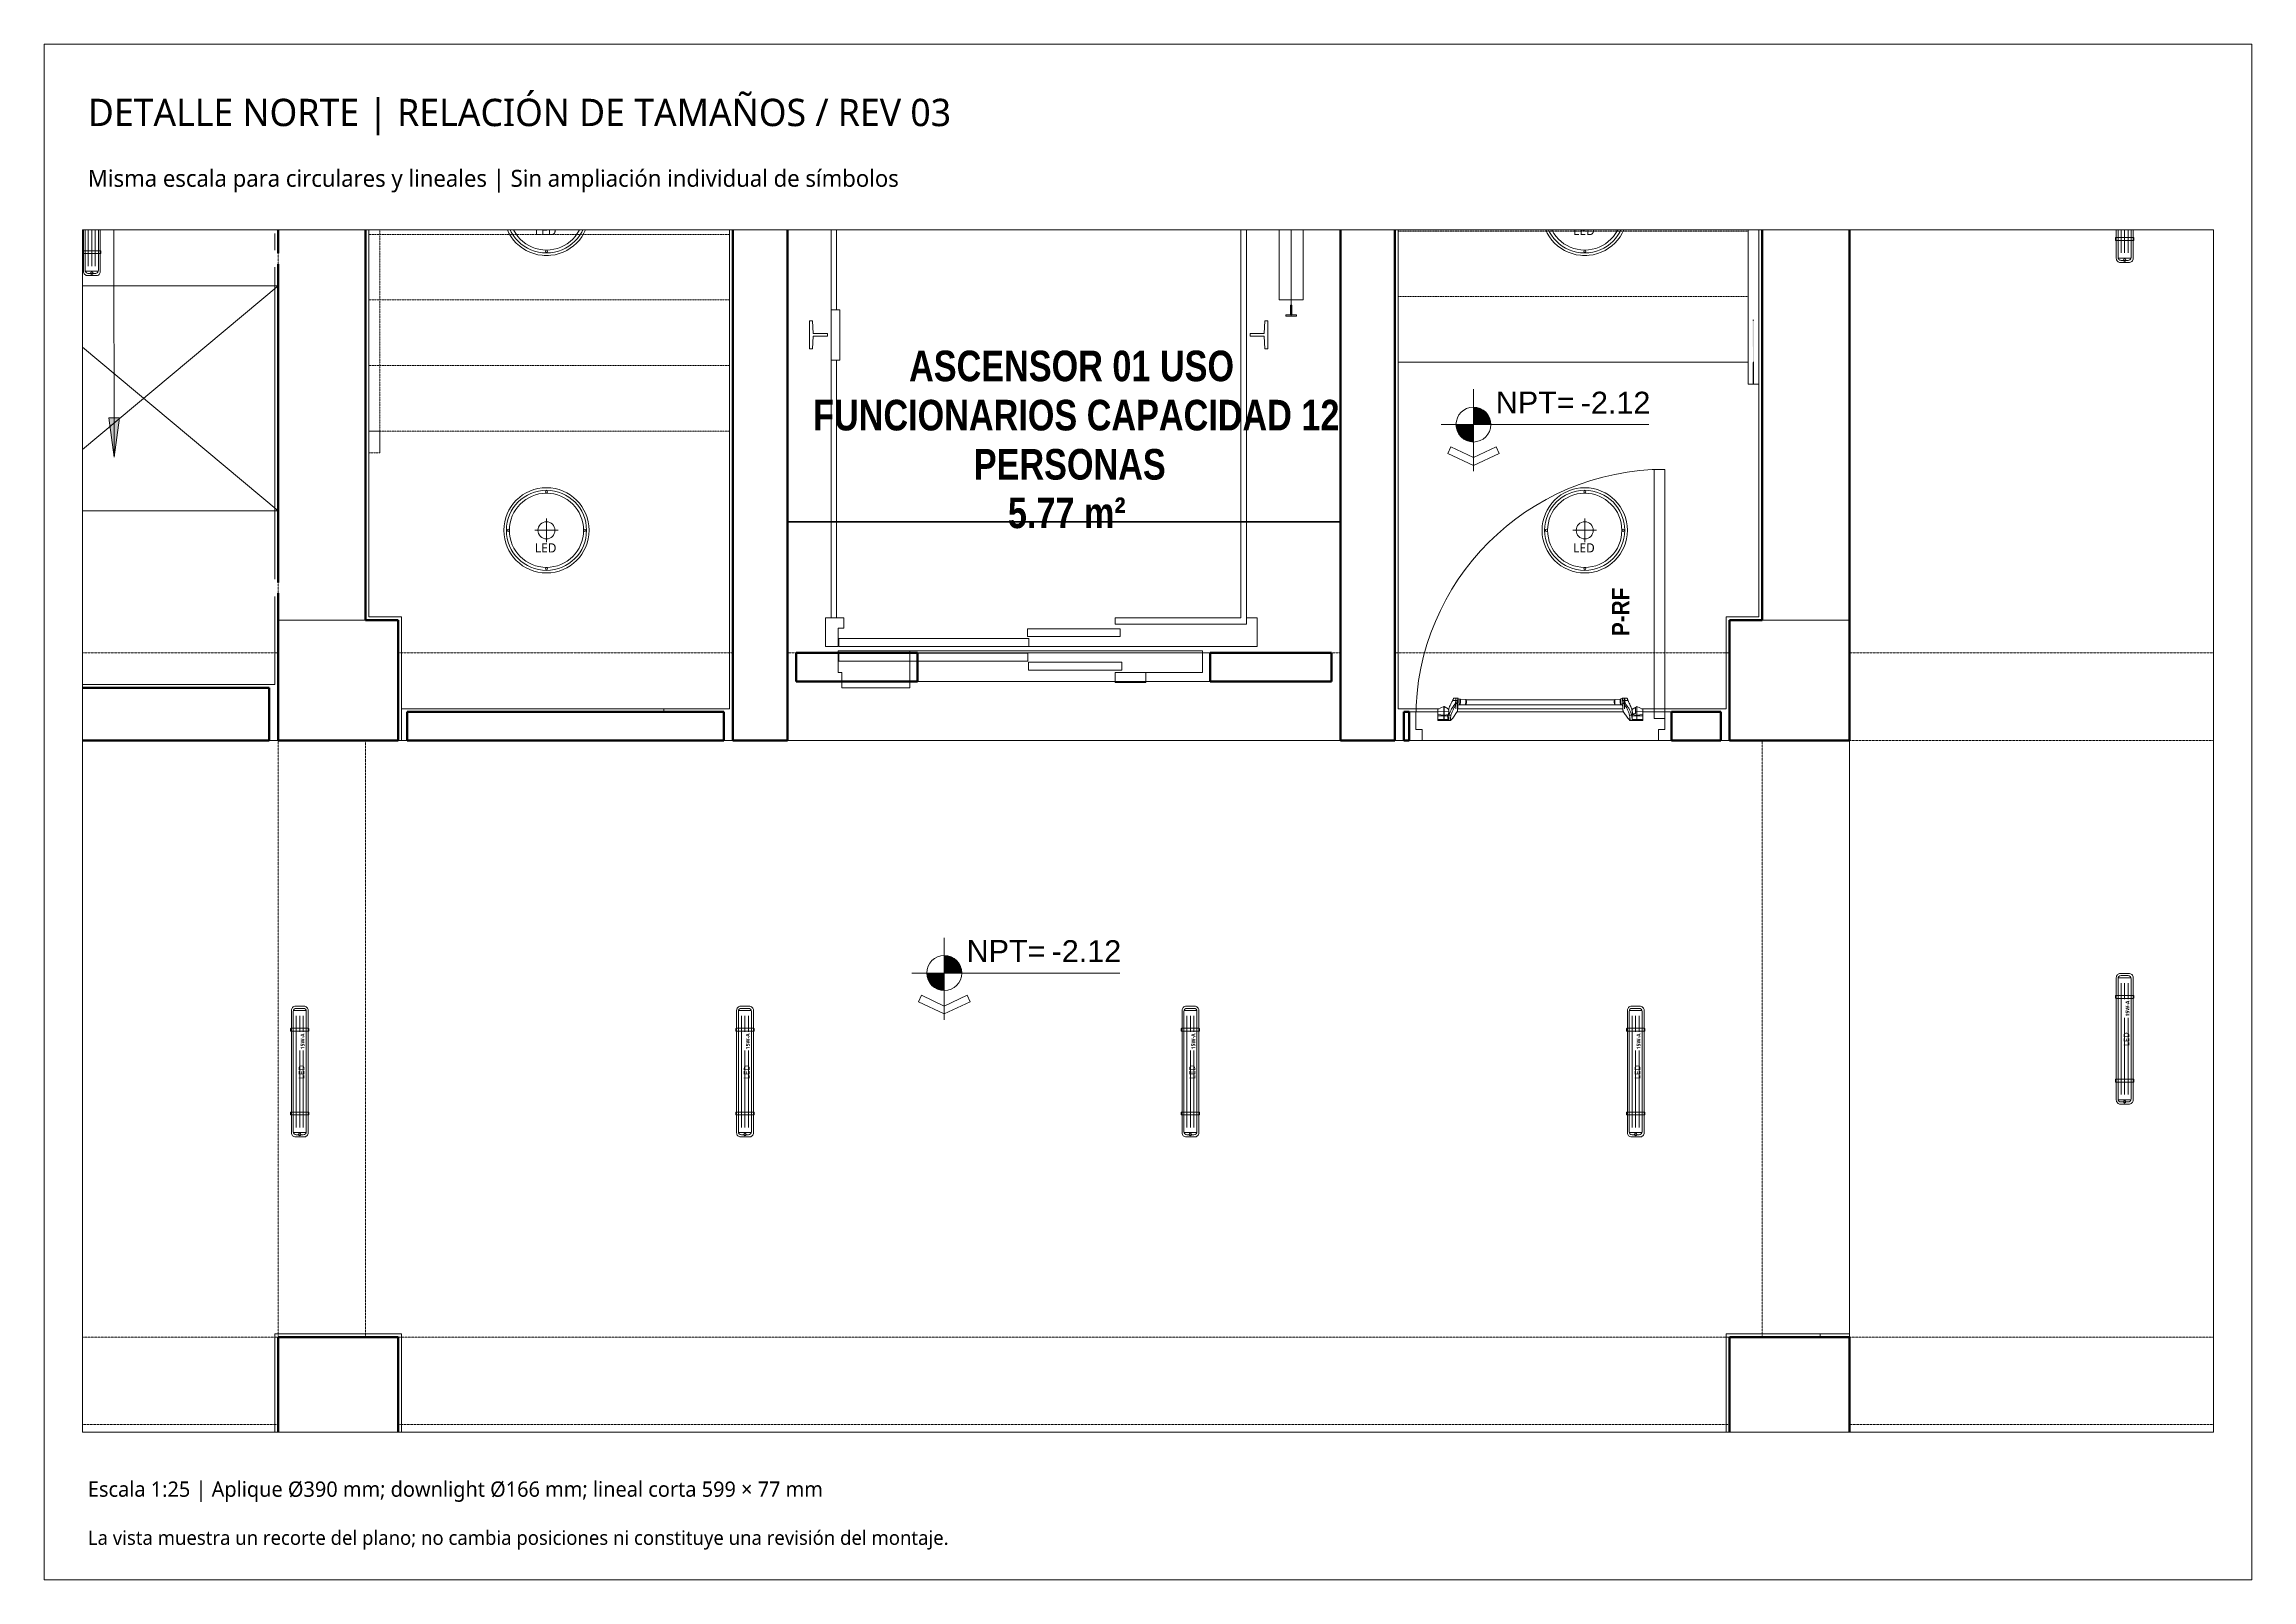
# Paper-space layout 'IE_DETALLE_A3_REV03' of a CAD drawing. Header units: metres, sheet in millimetres. Extents: x 8 to 412, y 8 to 289.
# The model-space entities are those that its viewports show. They can reach past a viewport. Long polylines and large blocks are cut down to what shows.
import ezdxf

# ---------------------------------------------------------------- set-up
doc = ezdxf.new("R2010")
doc.units = ezdxf.units.M
doc.linetypes.add('Derribado', pattern=[0.4, 0.28, -0.12])
doc.linetypes.add('Trazo pequeño', pattern=[0.3, 0.2, -0.1])
doc.layers.get('0').update_dxf_attribs({"color": 8})
doc.layers.get('Defpoints').update_dxf_attribs({"color": 8})
for name, color, linetype, lineweight in [('A-ANNO-NOTE', 8, 'Continuous', 9), ('A-AREA', 8, 'Continuous', 9), ('A-AREA-IDEN', 8, 'Continuous', 9), ('A-DETL', 8, 'Continuous', 9), ('A-DETL-THIN', 8, 'Continuous', 9), ('A-DOOR', 8, 'Continuous', 9), ('A-DOOR-FRAM', 8, 'Continuous', 18), ('A-FLOR', 8, 'Continuous', 18), ('A-FLOR-HRAL', 8, 'Continuous', 9), ('A-FLOR-HRAL-MBND', 8, 'Trazo pequeño', 9), ('A-SIGN', 8, 'Continuous', 9), ('A-WALL', 8, 'Continuous', 9), ('G-ANNO-DIMS', 8, 'Continuous', 9), ('G-ANNO-TEXT', 8, 'Continuous', 9), ('I-WALL', 8, 'Continuous', 9), ('Q-SPCQ', 8, 'Continuous', 9), ('S-COLS', 8, 'Continuous', 9), ('S-STRS', 8, 'Continuous', 9), ('S-STRS-MBND', 8, 'Trazo pequeño', 9)]:
    doc.layers.add(name, color=color, linetype=linetype, lineweight=lineweight)
for name, color, linetype, lineweight, true_color in [('IE-LAMINA', 5, 'Continuous', 18, 0x243849), ('IE-LUM-EST-PROPUESTA-R02', 5, 'Continuous', 18, 0x006b9f), ('IE-LUM-L-01-15', 5, 'Continuous', 18, 0x126b94), ('IE-LUM-L-02', 5, 'Continuous', 18, 0x126b94)]:
    doc.layers.add(name, color=color, linetype=linetype, lineweight=lineweight, true_color=true_color)
doc.styles.add('Arial_5', font='arial.ttf', dxfattribs={"height": 0.1})
doc.styles.add('Arial_B', font='arialbd.ttf', dxfattribs={"width": 0.85, "height": 0.08})
doc.styles.add('Arial_B_3', font='arialbd.ttf', dxfattribs={"width": 0.8, "height": 0.14})
doc.styles.add('EI_LUM_BOLD', font='OpenSans-Semibold.ttf')
doc.styles.add('EI_LUM_REGULAR', font='OpenSans-Regular.ttf')

psp = doc.layouts.new('IE_DETALLE_A3_REV03')

# ---------------------------------------------------------------- texts
at = {"layer": 'IE-LAMINA', "width": 388, "attachment_point": 1, "style": 'EI_LUM_REGULAR'}
for s, insert, char_height in [('DETALLE NORTE | RELACIÓN DE TAMAÑOS / REV 03', (16, 279), 5), ('Misma escala para circulares y lineales | Sin ampliación individual de símbolos', (16, 266), 3.1), ('Escala 1:25 | Aplique Ø390 mm; downlight Ø166 mm; lineal corta 599 × 77 mm', (16, 26), 2.8), ('La vista muestra un recorte del plano; no cambia posiciones ni constituye una revisión del montaje.', (16, 17), 2.6)]:
    psp.add_mtext(s, dxfattribs=dict(at, insert=insert, char_height=char_height))

msp = doc.modelspace()

# ---------------------------------------------------------------- texts
at = {"layer": 'A-ANNO-NOTE', "insert": (31.622, 33.442), "char_height": 0.08, "width": 0.25895, "attachment_point": 1, "rotation": 90, "style": 'Arial_B'}
msp.add_mtext('P-RF', dxfattribs=at)
at = {"layer": 'A-AREA-IDEN', "char_height": 0.14, "attachment_point": 1, "style": 'Arial_B_3'}
for s, insert, width in [('ASCENSOR 01 USO', (28.407, 34.748), 1.73806), ('FUNCIONARIOS CAPACIDAD 12', (27.968, 34.523), 2.8027), ('PERSONAS', (28.703, 34.298), 1.01975), ('5.77 m²', (28.859, 34.076), 0.64135)]:
    msp.add_mtext(s, dxfattribs=dict(at, insert=insert, width=width))

# ---------------------------------------------------------------- blocks, each defined once
blk = doc.blocks.new('Barandilla - Barandilla-5080114-NIV_A_S01_SÓTANO 1')
at = {"layer": 'A-FLOR-HRAL-MBND'}
for p, q in [((26.085, 37.56), (26.085, 37.41)), ((27.615, 37.56), (26.085, 37.56)), ((26.135, 37.51), (26.135, 37.36)), ((27.615, 37.51), (26.135, 37.51)), ((30.915, 37.56), (27.615, 37.56)), ((30.915, 37.51), (27.615, 37.51)), ((31.752, 37.56), (30.915, 37.56)), ((31.649, 37.51), (30.915, 37.51)), ((25.935, 37.41), (25.935, 36.18)), ((26.085, 37.41), (25.935, 37.41)), ((25.985, 37.36), (25.985, 36.18)), ((26.135, 37.36), (25.985, 37.36)), ((25.935, 36.18), (25.935, 34.38)), ((25.985, 36.18), (25.985, 34.38)), ((25.985, 34.38), (25.935, 34.38))]:
    blk.add_line(p, q, dxfattribs=at)
blk = doc.blocks.new('Tipo de barandal superior - Barandal superior_interno_-5080126-NIV_A_S01_SÓTANO 1')
at = {"layer": 'A-FLOR-HRAL'}
for points in [[(32.27, 34.695), (32.272, 34.696), (32.273, 34.887), (32.272, 34.887), (32.266, 34.887), (32.267, 34.771), (32.268, 34.695)], [(32.27, 34.595), (32.272, 34.596), (32.272, 34.695), (32.267, 34.694), (32.267, 34.595)]]:
    blk.add_hatch(color=256, dxfattribs=at).paths.add_polyline_path(points)
for p, q in [((32.245, 34.935), (32.245, 34.702)), ((32.267, 34.887), (32.272, 34.887)), ((32.295, 34.702), (32.295, 34.935)), ((32.245, 34.696), (32.245, 34.62)), ((32.295, 34.62), (32.295, 34.696))]:
    blk.add_line(p, q, dxfattribs=at)
for points in [[(32.272, 34.695), (32.271, 34.695), (32.27, 34.695), (32.268, 34.695), (32.268, 34.695)], [(32.272, 34.595), (32.271, 34.595), (32.27, 34.595), (32.268, 34.595), (32.267, 34.595)]]:
    blk.add_open_spline(points, degree=3, dxfattribs=at)
blk = doc.blocks.new('Tipo de barandal superior - Barandal superior_interno_-V26-NIV_A_S01_SÓTANO 1')
at = {"layer": 'A-FLOR-HRAL', "linetype": 'Trazo pequeño'}
for p, q in [((26.085, 37.56), (26.085, 37.41)), ((27.615, 37.56), (26.085, 37.56)), ((26.135, 37.51), (26.135, 37.36)), ((27.615, 37.51), (26.135, 37.51)), ((30.915, 37.56), (27.615, 37.56)), ((30.915, 37.51), (27.615, 37.51)), ((31.752, 37.56), (30.915, 37.56)), ((31.649, 37.51), (30.915, 37.51)), ((31.752, 37.56), (31.649, 37.51)), ((25.935, 37.41), (25.935, 36.18)), ((26.085, 37.41), (25.935, 37.41)), ((25.985, 37.36), (25.985, 36.18)), ((26.135, 37.36), (25.985, 37.36)), ((25.935, 36.18), (25.935, 34.38)), ((25.985, 36.18), (25.985, 34.38)), ((25.935, 34.38), (25.985, 34.38)), ((25.935, 34.28), (25.935, 34.38)), ((25.935, 34.38), (25.935, 34.28)), ((25.985, 34.28), (25.985, 34.38)), ((25.985, 34.38), (25.985, 34.28)), ((25.935, 34.28), (25.985, 34.28)), ((25.985, 34.28), (25.935, 34.28))]:
    blk.add_line(p, q, dxfattribs=at)
at = {"layer": 'A-FLOR-HRAL'}
for p, q in [((32.006, 37.56), (31.903, 37.51)), ((32.095, 37.51), (31.903, 37.51)), ((32.145, 37.56), (32.006, 37.56)), ((32.095, 36.79), (32.095, 37.51)), ((32.145, 36.84), (32.145, 37.56)), ((32.245, 36.79), (32.095, 36.79)), ((32.295, 36.84), (32.145, 36.84)), ((32.245, 35.895), (32.245, 36.79)), ((32.295, 35.895), (32.295, 36.84)), ((32.245, 34.695), (32.245, 35.895)), ((32.295, 34.695), (32.295, 35.895)), ((32.245, 34.595), (32.245, 34.695)), ((32.295, 34.595), (32.295, 34.695)), ((32.245, 34.595), (32.295, 34.595))]:
    blk.add_line(p, q, dxfattribs=at)
blk = doc.blocks.new('ARQ-PuertaCortafuegoConBarraAntipanico - Pcf_1_20x2_30-V41-NIV_A_S01_SÓTANO 1')
at = {"layer": 'A-DOOR', "lineweight": 18}
for p, q in [((-0.57, -0.035), (-0.52, -0.035)), ((-0.57, -1.175), (-0.57, -0.035)), ((-0.52, -0.035), (-0.52, -1.175)), ((-0.442, -0.026), (-0.469, -0.026)), ((-0.442, -0.026), (-0.469, -0.026)), ((-0.469, -0.028), (-0.469, -0.026)), ((-0.442, -0.028), (-0.469, -0.028)), ((-0.469, -0.028), (-0.469, -0.03)), ((-0.469, -0.03), (-0.442, -0.03)), ((-0.469, -0.048), (-0.469, -0.03)), ((-0.442, -0.048), (-0.469, -0.048)), ((-0.469, -0.048), (-0.469, -0.054)), ((-0.442, -0.051), (-0.469, -0.054)), ((-0.469, -0.054), (-0.469, -0.067)), ((-0.442, -0.066), (-0.469, -0.067)), ((-0.469, -0.067), (-0.469, -0.078)), ((-0.442, -0.09), (-0.469, -0.078)), ((-0.442, -0.026), (-0.442, -0.028)), ((-0.441, -0.026), (-0.442, -0.026)), ((-0.442, -0.026), (-0.442, -0.026)), ((-0.442, -0.028), (-0.442, -0.026)), ((-0.442, -0.026), (-0.441, -0.026)), ((-0.442, -0.03), (-0.442, -0.028)), ((-0.442, -0.028), (-0.442, -0.028)), ((-0.441, -0.028), (-0.442, -0.028)), ((-0.442, -0.029), (-0.442, -0.03)), ((-0.442, -0.03), (-0.442, -0.048)), ((-0.442, -0.048), (-0.442, -0.03)), ((-0.441, -0.03), (-0.442, -0.03)), ((-0.442, -0.051), (-0.442, -0.048)), ((-0.442, -0.048), (-0.442, -0.051)), ((-0.441, -0.048), (-0.442, -0.048)), ((-0.442, -0.051), (-0.442, -0.049)), ((-0.442, -0.051), (-0.442, -0.066)), ((-0.442, -0.066), (-0.442, -0.051)), ((-0.442, -0.066), (-0.442, -0.082)), ((-0.441, -0.066), (-0.442, -0.066)), ((-0.442, -0.083), (-0.442, -0.082)), ((-0.442, -0.083), (-0.442, -0.09)), ((-0.442, -0.09), (-0.441, -0.09)), ((-0.441, -0.026), (-0.441, -0.028)), ((-0.441, -0.026), (-0.441, -0.026)), ((-0.42, -0.026), (-0.441, -0.026)), ((-0.441, -0.028), (-0.441, -0.026)), ((-0.42, -0.026), (-0.441, -0.026)), ((-0.441, -0.028), (-0.441, -0.028)), ((-0.441, -0.028), (-0.441, -0.03)), ((-0.42, -0.028), (-0.441, -0.028)), ((-0.441, -0.03), (-0.441, -0.029)), ((-0.441, -0.03), (-0.441, -0.048)), ((-0.441, -0.03), (-0.42, -0.03)), ((-0.441, -0.048), (-0.441, -0.03)), ((-0.441, -0.051), (-0.441, -0.048)), ((-0.441, -0.048), (-0.441, -0.051)), ((-0.42, -0.048), (-0.441, -0.048)), ((-0.441, -0.049), (-0.441, -0.051)), ((-0.441, -0.051), (-0.441, -0.066)), ((-0.441, -0.066), (-0.441, -0.051)), ((-0.42, -0.054), (-0.441, -0.051)), ((-0.441, -0.082), (-0.441, -0.066)), ((-0.435, -0.066), (-0.441, -0.066)), ((-0.42, -0.078), (-0.441, -0.09)), ((-0.441, -0.082), (-0.441, -0.083)), ((-0.441, -0.09), (-0.441, -0.083)), ((-0.435, -0.026), (-0.435, -0.027)), ((-0.424, -0.026), (-0.435, -0.026)), ((-0.435, -0.027), (-0.424, -0.027)), ((-0.435, -0.028), (-0.42, -0.028)), ((-0.435, -0.028), (-0.435, -0.028)), ((-0.42, -0.028), (-0.435, -0.028)), ((-0.435, -0.066), (-0.435, -0.058)), ((-0.424, -0.026), (-0.42, -0.026)), ((-0.42, -0.026), (-0.41, -0.026)), ((-0.42, -0.03), (-0.42, -0.028)), ((-0.42, -0.028), (-0.42, -0.028)), ((-0.42, -0.03), (-0.42, -0.048)), ((-0.42, -0.054), (-0.42, -0.048)), ((-0.42, -0.05), (-0.417, -0.05)), ((-0.42, -0.057), (-0.42, -0.054)), ((-0.42, -0.061), (-0.42, -0.063)), ((-0.42, -0.065), (-0.42, -0.076)), ((-0.42, -0.078), (-0.42, -0.076)), ((-0.417, -0.05), (-0.408, -0.05)), ((-0.394, -0.096), (-0.394, -0.096)), ((-0.385, -0.121), (-0.385, -0.079)), ((-0.378, -0.116), (-0.378, -0.073)), ((-0.369, -0.098), (-0.378, -0.097)), ((-0.376, -0.106), (-0.377, -0.099)), ((-0.366, -0.098), (-0.368, -0.098)), ((-0.342, -0.097), (-0.366, -0.098)), ((-0.342, -0.097), (-0.341, -0.098)), ((0.342, -0.098), (-0.341, -0.098)), ((-0.341, -0.102), (-0.341, -0.098)), ((0.342, -0.097), (0.341, -0.097)), ((0.342, -0.097), (0.367, -0.097)), ((0.342, -0.098), (0.342, -0.104)), ((0.367, -0.097), (0.369, -0.098)), ((0.378, -0.097), (0.37, -0.097)), ((0.377, -0.096), (0.377, -0.097)), ((0.379, -0.073), (0.379, -0.116)), ((0.386, -0.079), (0.386, -0.121)), ((0.395, -0.096), (0.395, -0.096)), ((0.409, -0.05), (0.418, -0.05)), ((0.411, -0.026), (0.421, -0.026)), ((0.418, -0.05), (0.419, -0.05)), ((0.419, -0.06), (0.419, -0.028)), ((0.419, -0.028), (0.419, -0.028)), ((0.419, -0.06), (0.419, -0.062)), ((0.419, -0.062), (0.419, -0.067)), ((0.44, -0.066), (0.419, -0.067)), ((0.419, -0.067), (0.419, -0.072)), ((0.421, -0.026), (0.425, -0.026)), ((0.44, -0.028), (0.421, -0.028)), ((0.44, -0.051), (0.421, -0.054)), ((0.423, -0.027), (0.422, -0.027)), ((0.422, -0.03), (0.44, -0.03)), ((0.44, -0.09), (0.422, -0.079)), ((0.44, -0.026), (0.425, -0.026)), ((0.44, -0.026), (0.425, -0.026)), ((0.44, -0.048), (0.425, -0.048)), ((0.44, -0.026), (0.44, -0.028)), ((0.442, -0.026), (0.44, -0.026)), ((0.44, -0.026), (0.44, -0.026)), ((0.44, -0.028), (0.44, -0.026)), ((0.44, -0.026), (0.442, -0.026)), ((0.44, -0.03), (0.44, -0.028)), ((0.44, -0.028), (0.44, -0.028)), ((0.442, -0.028), (0.44, -0.028)), ((0.44, -0.029), (0.44, -0.03)), ((0.44, -0.03), (0.44, -0.048)), ((0.44, -0.048), (0.44, -0.03)), ((0.442, -0.03), (0.44, -0.03)), ((0.44, -0.051), (0.44, -0.048)), ((0.44, -0.048), (0.44, -0.051)), ((0.442, -0.048), (0.44, -0.048)), ((0.44, -0.051), (0.44, -0.049)), ((0.44, -0.051), (0.44, -0.066)), ((0.44, -0.066), (0.44, -0.051)), ((0.44, -0.066), (0.44, -0.082)), ((0.442, -0.066), (0.44, -0.066)), ((0.44, -0.083), (0.44, -0.082)), ((0.44, -0.083), (0.44, -0.09)), ((0.44, -0.09), (0.442, -0.09)), ((0.469, -0.026), (0.442, -0.026)), ((0.442, -0.028), (0.442, -0.026)), ((0.469, -0.026), (0.442, -0.026)), ((0.442, -0.026), (0.442, -0.028)), ((0.442, -0.026), (0.442, -0.026)), ((0.442, -0.028), (0.442, -0.03)), ((0.469, -0.028), (0.442, -0.028)), ((0.442, -0.028), (0.442, -0.028)), ((0.442, -0.03), (0.442, -0.029)), ((0.442, -0.048), (0.442, -0.03)), ((0.442, -0.03), (0.469, -0.03)), ((0.442, -0.03), (0.442, -0.048)), ((0.442, -0.048), (0.442, -0.049)), ((0.442, -0.048), (0.442, -0.051)), ((0.469, -0.048), (0.442, -0.048)), ((0.442, -0.051), (0.442, -0.048)), ((0.442, -0.066), (0.442, -0.051)), ((0.469, -0.054), (0.442, -0.051)), ((0.442, -0.051), (0.442, -0.066)), ((0.469, -0.067), (0.442, -0.066)), ((0.442, -0.082), (0.442, -0.066)), ((0.469, -0.078), (0.442, -0.09)), ((0.442, -0.082), (0.442, -0.083)), ((0.442, -0.09), (0.442, -0.083)), ((0.469, -0.026), (0.469, -0.028)), ((0.469, -0.03), (0.469, -0.028)), ((0.469, -0.03), (0.469, -0.048)), ((0.469, -0.054), (0.469, -0.048)), ((0.469, -0.067), (0.469, -0.054)), ((0.469, -0.078), (0.469, -0.067)), ((-0.401, -0.117), (-0.386, -0.117)), ((-0.395, -0.128), (-0.387, -0.128)), ((-0.387, -0.128), (-0.376, -0.128)), ((-0.386, -0.117), (-0.378, -0.117)), ((-0.376, -0.127), (-0.368, -0.125)), ((-0.376, -0.128), (-0.375, -0.126)), ((-0.375, -0.125), (-0.375, -0.125)), ((-0.365, -0.124), (-0.367, -0.124)), ((-0.341, -0.122), (-0.365, -0.124)), ((-0.341, -0.121), (0.342, -0.121)), ((-0.341, -0.122), (-0.34, -0.122)), ((0.341, -0.122), (0.34, -0.121)), ((0.341, -0.122), (0.366, -0.124)), ((0.366, -0.124), (0.368, -0.124)), ((0.368, -0.124), (0.376, -0.125)), ((0.376, -0.117), (0.376, -0.123)), ((0.376, -0.125), (0.376, -0.123)), ((0.376, -0.125), (0.376, -0.125)), ((0.376, -0.126), (0.377, -0.128)), ((0.377, -0.128), (0.388, -0.128)), ((0.379, -0.117), (0.386, -0.117)), ((0.386, -0.117), (0.402, -0.117)), ((0.388, -0.128), (0.396, -0.128)), ((-0.52, -1.175), (-0.57, -1.175))]:
    blk.add_line(p, q, dxfattribs=at)
at = {"layer": 'A-DOOR', "lineweight": 18, "flags": 128}
for points in [[(-0.376, -0.096), (-0.377, -0.086), (-0.378, -0.075)], [(-0.368, -0.098), (-0.369, -0.098), (-0.369, -0.098)], [(-0.341, -0.098), (-0.339, -0.104), (-0.338, -0.107), (-0.337, -0.109)], [(0.341, -0.097), (0.339, -0.103), (0.338, -0.106), (0.338, -0.108)], [(0.369, -0.098), (0.37, -0.097), (0.37, -0.097)], [(0.379, -0.075), (0.378, -0.086), (0.377, -0.096)], [(0.419, -0.028), (0.42, -0.028), (0.421, -0.028)], [(0.422, -0.03), (0.423, -0.039), (0.425, -0.048)], [(-0.378, -0.118), (-0.377, -0.126), (-0.376, -0.128)], [(-0.367, -0.124), (-0.368, -0.124), (-0.368, -0.125)], [(-0.34, -0.122), (-0.338, -0.116), (-0.337, -0.112), (-0.337, -0.11)], [(0.34, -0.121), (0.338, -0.115), (0.338, -0.112), (0.338, -0.11)], [(0.368, -0.124), (0.368, -0.124), (0.368, -0.124)], [(0.377, -0.128), (0.378, -0.126), (0.379, -0.118)]]:
    blk.add_lwpolyline(points, dxfattribs=at)
at = {"layer": 'A-DOOR', "lineweight": 18}
blk.add_arc((-0.57, -0.035), 1.14, 270, 360, dxfattribs=at)
for centre, major_axis, start_param, end_param in [((-0.368, -0.111), (-0.0007, 0.0132), 3.714192, 6.855784), ((-0.369, -0.111), (-0.0007, 0.0135), 3.714192, 6.070386), ((-0.369, -0.111), (-0.0007, 0.0135), 6.222091, 6.277116), ((-0.368, -0.111), (-0.0007, 0.0132), 0.572599, 1.169929), ((-0.366, -0.111), (-0.0007, 0.0132), 6.280511, 6.855784), ((-0.366, -0.111), (-0.0007, 0.0132), 3.714192, 6.277935), ((-0.366, -0.111), (-0.0007, 0.0132), 0.572599, 3.144267), ((-0.341, -0.11), (-0.0006, 0.0124), 3.714192, 6.283722), ((-0.34, -0.11), (-0.0006, 0.0119), 5.864478, 6.767088), ((-0.34, -0.11), (-0.0006, 0.0119), 4.775232, 5.73224), ((0.341, -0.109), (0.0006, 0.0119), 0.550945, 1.44545), ((0.341, -0.109), (0.0006, 0.0119), 5.710586, 6.772268), ((0.342, -0.109), (0.0006, 0.0124), 6.282648, 7.826661), ((0.366, -0.111), (0.0007, 0.0132), 0.00525, 2.568994), ((0.366, -0.111), (0.0007, 0.0132), 3.138918, 5.710586), ((0.366, -0.111), (0.0007, 0.0132), 5.710586, 6.28586), ((0.368, -0.111), (0.0007, 0.0132), 5.710586, 8.852179), ((0.369, -0.111), (0.0007, 0.0135), 0.212799, 2.568994), ((0.368, -0.111), (0.0007, 0.0132), 5.113256, 5.710586), ((0.369, -0.111), (0.0007, 0.0135), 0.002597, 0.061094), ((-0.377, -0.112), (-0.0008, 0.015), 3.714192, 5.173676), ((-0.368, -0.111), (-0.0007, 0.0132), 1.972043, 3.714192), ((-0.369, -0.111), (-0.0007, 0.0135), 2.928793, 3.714192), ((-0.366, -0.111), (-0.0007, 0.0132), 3.146843, 3.714192), ((-0.341, -0.11), (-0.0006, 0.0124), 2.928793, 3.714192), ((-0.34, -0.11), (-0.0006, 0.0119), 3.714192, 4.733512), ((-0.34, -0.11), (-0.0006, 0.0119), 2.608853, 3.714192), ((0.341, -0.109), (0.0006, 0.0119), 1.615892, 2.568994), ((0.341, -0.109), (0.0006, 0.0119), 2.572338, 3.60218), ((0.342, -0.109), (0.0006, 0.0124), 1.550882, 2.568994), ((0.342, -0.109), (0.0006, 0.0124), 2.568994, 3.354392), ((0.366, -0.111), (0.0007, 0.0132), 2.568994, 3.136342), ((0.368, -0.111), (0.0007, 0.0132), 2.568994, 4.311143), ((0.369, -0.111), (0.0007, 0.0135), 2.568994, 3.354392), ((0.377, -0.111), (0.0007, 0.0141), 0.86827, 2.568994)]:
    blk.add_ellipse(centre, major_axis=major_axis, ratio=0.032529, start_param=start_param, end_param=end_param, dxfattribs=at)
for points in [[(-0.42, -0.057), (-0.422, -0.057), (-0.428, -0.057), (-0.433, -0.058), (-0.435, -0.058)], [(-0.435, -0.066), (-0.435, -0.07), (-0.435, -0.076), (-0.435, -0.083), (-0.435, -0.085), (-0.435, -0.086)], [(-0.435, -0.086), (-0.433, -0.084), (-0.428, -0.081), (-0.423, -0.078), (-0.42, -0.076)], [(-0.424, -0.028), (-0.424, -0.027), (-0.424, -0.027), (-0.424, -0.026)], [(-0.424, -0.026), (-0.424, -0.026), (-0.424, -0.026), (-0.424, -0.026), (-0.424, -0.026)], [(-0.421, -0.062), (-0.421, -0.061), (-0.421, -0.059), (-0.422, -0.058)], [(-0.421, -0.065), (-0.421, -0.065), (-0.421, -0.064), (-0.421, -0.063), (-0.421, -0.062)], [(-0.42, -0.027), (-0.42, -0.027), (-0.42, -0.026), (-0.42, -0.026)], [(-0.42, -0.026), (-0.42, -0.026), (-0.42, -0.027), (-0.42, -0.027)], [(-0.412, -0.065), (-0.413, -0.063), (-0.415, -0.058), (-0.417, -0.052), (-0.417, -0.05)], [(-0.417, -0.05), (-0.417, -0.052), (-0.415, -0.058), (-0.413, -0.063), (-0.412, -0.065)], [(-0.404, -0.111), (-0.406, -0.107), (-0.41, -0.1), (-0.412, -0.094), (-0.414, -0.09)], [(-0.398, -0.09), (-0.401, -0.087), (-0.406, -0.079), (-0.41, -0.07), (-0.412, -0.065)], [(-0.412, -0.065), (-0.41, -0.07), (-0.406, -0.079), (-0.401, -0.087), (-0.398, -0.09)], [(-0.41, -0.026), (-0.41, -0.026), (-0.41, -0.027), (-0.411, -0.029), (-0.411, -0.031), (-0.411, -0.033), (-0.41, -0.034)], [(-0.394, -0.046), (-0.396, -0.043), (-0.401, -0.037), (-0.406, -0.03), (-0.409, -0.027), (-0.41, -0.026)], [(-0.41, -0.034), (-0.41, -0.035), (-0.41, -0.039), (-0.409, -0.044), (-0.408, -0.048), (-0.408, -0.05)], [(-0.408, -0.05), (-0.407, -0.052), (-0.406, -0.058), (-0.404, -0.063), (-0.403, -0.065)], [(-0.403, -0.065), (-0.401, -0.07), (-0.398, -0.079), (-0.393, -0.087), (-0.391, -0.09)], [(-0.394, -0.096), (-0.395, -0.095), (-0.396, -0.093), (-0.397, -0.091), (-0.398, -0.09)], [(-0.398, -0.09), (-0.397, -0.091), (-0.396, -0.093), (-0.395, -0.095), (-0.394, -0.096)], [(-0.382, -0.063), (-0.384, -0.06), (-0.388, -0.054), (-0.392, -0.049), (-0.394, -0.046)], [(-0.387, -0.111), (-0.387, -0.108), (-0.389, -0.103), (-0.392, -0.098), (-0.394, -0.096)], [(-0.394, -0.096), (-0.392, -0.098), (-0.389, -0.103), (-0.387, -0.108), (-0.387, -0.111)], [(-0.391, -0.09), (-0.389, -0.093), (-0.387, -0.097), (-0.384, -0.102), (-0.382, -0.104)], [(-0.379, -0.069), (-0.379, -0.068), (-0.38, -0.066), (-0.381, -0.064), (-0.382, -0.063)], [(-0.378, -0.072), (-0.378, -0.071), (-0.378, -0.07), (-0.379, -0.069)], [(0.383, -0.063), (0.382, -0.064), (0.381, -0.066), (0.38, -0.068), (0.379, -0.069)], [(0.379, -0.069), (0.379, -0.07), (0.379, -0.071), (0.379, -0.072)], [(0.395, -0.046), (0.393, -0.049), (0.389, -0.054), (0.385, -0.06), (0.383, -0.063)], [(0.383, -0.104), (0.384, -0.102), (0.387, -0.097), (0.39, -0.093), (0.392, -0.09)], [(0.395, -0.096), (0.393, -0.098), (0.39, -0.103), (0.388, -0.108), (0.387, -0.111)], [(0.388, -0.111), (0.388, -0.108), (0.39, -0.103), (0.393, -0.098), (0.395, -0.096)], [(0.392, -0.09), (0.394, -0.087), (0.398, -0.079), (0.402, -0.07), (0.404, -0.065)], [(0.411, -0.026), (0.41, -0.027), (0.407, -0.03), (0.401, -0.037), (0.397, -0.043), (0.395, -0.046)], [(0.399, -0.09), (0.398, -0.091), (0.397, -0.093), (0.395, -0.095), (0.395, -0.096)], [(0.395, -0.096), (0.395, -0.095), (0.397, -0.093), (0.398, -0.091), (0.399, -0.09)], [(0.413, -0.065), (0.411, -0.07), (0.406, -0.079), (0.401, -0.087), (0.399, -0.09)], [(0.399, -0.09), (0.402, -0.087), (0.407, -0.079), (0.411, -0.07), (0.413, -0.065)], [(0.404, -0.065), (0.404, -0.063), (0.406, -0.058), (0.408, -0.052), (0.409, -0.05)], [(0.415, -0.09), (0.413, -0.094), (0.41, -0.1), (0.407, -0.107), (0.405, -0.111)], [(0.409, -0.05), (0.409, -0.048), (0.41, -0.044), (0.411, -0.039), (0.411, -0.035), (0.411, -0.034)], [(0.411, -0.034), (0.411, -0.033), (0.411, -0.031), (0.411, -0.029), (0.411, -0.027), (0.411, -0.026), (0.411, -0.026)], [(0.418, -0.05), (0.417, -0.052), (0.415, -0.058), (0.414, -0.063), (0.413, -0.065)], [(0.413, -0.065), (0.414, -0.063), (0.416, -0.058), (0.417, -0.052), (0.418, -0.05)], [(0.418, -0.05), (0.419, -0.048), (0.419, -0.046), (0.419, -0.044)], [(0.421, -0.054), (0.421, -0.055), (0.42, -0.057), (0.42, -0.059), (0.419, -0.06)], [(0.419, -0.072), (0.42, -0.074), (0.421, -0.077), (0.422, -0.079), (0.422, -0.079)], [(0.421, -0.026), (0.421, -0.026), (0.421, -0.027), (0.421, -0.027)], [(0.421, -0.027), (0.421, -0.027), (0.421, -0.026), (0.421, -0.026)], [(0.421, -0.028), (0.421, -0.028), (0.421, -0.028), (0.422, -0.029), (0.422, -0.029), (0.422, -0.03)], [(0.425, -0.048), (0.424, -0.049), (0.424, -0.05), (0.422, -0.052), (0.422, -0.054), (0.421, -0.054)], [(0.425, -0.026), (0.425, -0.027), (0.425, -0.027), (0.425, -0.027)], [(0.425, -0.026), (0.425, -0.026), (0.425, -0.026), (0.425, -0.026), (0.425, -0.026)], [(0.425, -0.026), (0.425, -0.026), (0.425, -0.026), (0.425, -0.026)], [(-0.403, -0.114), (-0.403, -0.113), (-0.404, -0.112), (-0.404, -0.111), (-0.404, -0.111)], [(-0.402, -0.116), (-0.402, -0.115), (-0.402, -0.115), (-0.402, -0.114), (-0.403, -0.114)], [(-0.401, -0.117), (-0.401, -0.117), (-0.401, -0.116), (-0.402, -0.116), (-0.402, -0.116)], [(-0.395, -0.128), (-0.396, -0.128), (-0.397, -0.127), (-0.399, -0.123), (-0.4, -0.119), (-0.401, -0.117)], [(-0.387, -0.111), (-0.387, -0.111), (-0.387, -0.111), (-0.387, -0.111), (-0.387, -0.111)], [(-0.387, -0.111), (-0.387, -0.112), (-0.386, -0.114), (-0.386, -0.116), (-0.386, -0.117)], [(-0.387, -0.111), (-0.387, -0.111), (-0.387, -0.111), (-0.387, -0.111), (-0.387, -0.111)], [(-0.387, -0.128), (-0.387, -0.128), (-0.386, -0.127), (-0.386, -0.125), (-0.385, -0.123)], [(-0.386, -0.123), (-0.386, -0.125), (-0.386, -0.127), (-0.387, -0.128), (-0.387, -0.128)], [(-0.385, -0.12), (-0.385, -0.119), (-0.385, -0.118), (-0.386, -0.117)], [(-0.386, -0.117), (-0.386, -0.118), (-0.385, -0.12), (-0.385, -0.122), (-0.386, -0.123)], [(-0.385, -0.123), (-0.385, -0.122), (-0.385, -0.122), (-0.385, -0.121)], [(-0.382, -0.104), (-0.381, -0.105), (-0.38, -0.107), (-0.379, -0.11), (-0.379, -0.111)], [(-0.379, -0.111), (-0.379, -0.112), (-0.378, -0.114), (-0.378, -0.116), (-0.378, -0.117)], [(-0.378, -0.117), (-0.378, -0.117), (-0.378, -0.117), (-0.378, -0.117), (-0.378, -0.118)], [(0.379, -0.117), (0.379, -0.116), (0.379, -0.114), (0.379, -0.112), (0.38, -0.111)], [(0.379, -0.118), (0.379, -0.117), (0.379, -0.117), (0.379, -0.117), (0.379, -0.117)], [(0.38, -0.111), (0.38, -0.11), (0.381, -0.107), (0.382, -0.105), (0.383, -0.104)], [(0.387, -0.111), (0.387, -0.112), (0.387, -0.114), (0.386, -0.116), (0.386, -0.117)], [(0.386, -0.117), (0.387, -0.116), (0.387, -0.114), (0.387, -0.112), (0.387, -0.111)], [(0.386, -0.117), (0.386, -0.118), (0.386, -0.119), (0.386, -0.12)], [(0.386, -0.123), (0.386, -0.122), (0.386, -0.12), (0.386, -0.118), (0.386, -0.117)], [(0.386, -0.121), (0.386, -0.122), (0.386, -0.122), (0.386, -0.123)], [(0.386, -0.123), (0.386, -0.125), (0.387, -0.127), (0.387, -0.128), (0.388, -0.128)], [(0.388, -0.128), (0.388, -0.128), (0.387, -0.127), (0.387, -0.125), (0.386, -0.123)], [(0.387, -0.111), (0.387, -0.111), (0.387, -0.111), (0.387, -0.111), (0.387, -0.111)], [(0.387, -0.111), (0.387, -0.111), (0.387, -0.111), (0.387, -0.111), (0.388, -0.111)], [(0.402, -0.117), (0.401, -0.119), (0.399, -0.123), (0.397, -0.127), (0.396, -0.128), (0.396, -0.128)], [(0.403, -0.114), (0.403, -0.114), (0.403, -0.115), (0.402, -0.115), (0.402, -0.116)], [(0.402, -0.116), (0.402, -0.116), (0.402, -0.116), (0.402, -0.117), (0.402, -0.117)], [(0.405, -0.111), (0.405, -0.111), (0.404, -0.112), (0.404, -0.113), (0.403, -0.114)]]:
    blk.add_open_spline(points, degree=3, dxfattribs=at)
for points, knots in [([(-0.417, -0.05), (-0.418, -0.048), (-0.419, -0.044), (-0.419, -0.04), (-0.42, -0.037), (-0.42, -0.036)], [0, 0, 0, 0, 0.3333333, 0.6666667, 0.8492094, 0.8492094, 0.8492094, 0.8492094]), ([(-0.42, -0.037), (-0.42, -0.038), (-0.419, -0.04), (-0.419, -0.044), (-0.418, -0.048), (-0.417, -0.05)], [0.2039834, 0.2039834, 0.2039834, 0.2039834, 0.3333333, 0.6666667, 1, 1, 1, 1]), ([(-0.414, -0.09), (-0.415, -0.087), (-0.418, -0.08), (-0.419, -0.072), (-0.42, -0.069)], [0, 0, 0, 0, 0.5, 0.8628194, 0.8628194, 0.8628194, 0.8628194]), ([(0.42, -0.073), (0.419, -0.075), (0.418, -0.081), (0.416, -0.087), (0.415, -0.09)], [0.2898785, 0.2898785, 0.2898785, 0.2898785, 0.5, 1, 1, 1, 1]), ([(0.42, -0.043), (0.419, -0.044), (0.419, -0.046), (0.418, -0.048), (0.418, -0.05)], [0.5889567, 0.5889567, 0.5889567, 0.5889567, 0.6666667, 1, 1, 1, 1]), ([(-0.386, -0.116), (-0.386, -0.116), (-0.386, -0.114), (-0.386, -0.112), (-0.387, -0.111)], [0.11269, 0.11269, 0.11269, 0.11269, 0.5, 1, 1, 1, 1])]:
    blk.add_open_spline(points, degree=3, knots=knots, dxfattribs=at)
at = {"layer": 'A-DOOR-FRAM'}
for p, q in [((-0.54, 0.065), (-0.6, 0.065)), ((-0.57, -0.065), (-0.57, 0.015)), ((-0.57, 0.015), (-0.54, 0.015)), ((-0.54, 0.015), (-0.54, 0.065)), ((0.6, 0.065), (0.54, 0.065)), ((0.54, 0.065), (0.54, 0.015)), ((0.54, 0.015), (0.57, 0.015)), ((0.57, 0.015), (0.57, -0.065)), ((-0.6, -0.065), (-0.57, -0.065)), ((0.57, -0.065), (0.6, -0.065))]:
    blk.add_line(p, q, dxfattribs=at)
blk = doc.blocks.new('ARQ-Ductos - DuctoPrOyeccion2D-5540718-NIV_A_S01_SÓTANO 1')
at = {"layer": 'A-SIGN'}
for p, q in [((0, 1.23), (1.03, 1.23)), ((0, 0), (0, 1.23)), ((0, 1.23), (1.03, 1.23)), ((0, 0), (0, 1.23)), ((0, 1.23), (1.03, 0)), ((1.03, 1.23), (0, 0)), ((1.03, 1.23), (1.03, 0)), ((1.03, 1.23), (1.03, 0)), ((1.03, 0), (0, 0)), ((1.03, 0), (0, 0))]:
    blk.add_line(p, q, dxfattribs=at)
blk = doc.blocks.new('ARQ-Ascenseurã_lectriqueMur - Ascensor1_85_2_09-5734920-NIV_A_S01_SÓTANO 1')
at = {"layer": 'Q-SPCQ'}
for p, q in [((1.075, 2.185), (-0.825, 2.185)), ((-0.825, 2.185), (-0.825, 0.225)), ((-0.8, 1.635), (-0.8, 2.155)), ((-0.8, 2.155), (1.05, 2.155)), ((1.05, 2.155), (1.05, 0.225)), ((1.075, 0.197), (1.075, 2.185)), ((1.255, 2.186), (1.305, 2.186)), ((1.255, 2.18), (1.255, 2.186)), ((1.277, 2.18), (1.255, 2.18)), ((1.277, 2.136), (1.277, 2.18)), ((1.283, 2.136), (1.277, 2.136)), ((1.28, 1.606), (1.28, 2.186)), ((1.305, 2.18), (1.283, 2.18)), ((1.283, 2.18), (1.283, 2.136)), ((1.305, 2.186), (1.305, 2.18)), ((1.225, 1.68), (1.225, 2.116)), ((1.225, 2.116), (1.335, 2.116)), ((1.335, 2.116), (1.335, 1.68)), ((-0.785, 1.635), (-0.825, 1.635)), ((-0.785, 1.405), (-0.785, 1.635)), ((1.335, 1.68), (1.225, 1.68)), ((1.283, 1.656), (1.277, 1.656)), ((1.277, 1.656), (1.277, 1.612)), ((1.283, 1.612), (1.283, 1.656)), ((-0.91, 1.584), (-0.923, 1.584)), ((-0.923, 1.584), (-0.923, 1.457)), ((-0.907, 1.526), (-0.91, 1.584)), ((-0.842, 1.526), (-0.907, 1.526)), ((-0.842, 1.526), (-0.842, 1.514)), ((1.092, 1.526), (1.157, 1.526)), ((1.092, 1.526), (1.092, 1.514)), ((1.157, 1.526), (1.16, 1.584)), ((1.16, 1.584), (1.173, 1.584)), ((1.173, 1.584), (1.173, 1.457)), ((1.277, 1.612), (1.255, 1.612)), ((1.255, 1.612), (1.255, 1.606)), ((1.255, 1.606), (1.305, 1.606)), ((1.305, 1.612), (1.283, 1.612)), ((1.305, 1.606), (1.305, 1.612)), ((-0.91, 1.457), (-0.923, 1.457)), ((-0.907, 1.514), (-0.91, 1.457)), ((-0.842, 1.514), (-0.907, 1.514)), ((1.092, 1.514), (1.157, 1.514)), ((1.157, 1.514), (1.16, 1.457)), ((1.16, 1.457), (1.173, 1.457)), ((-0.825, 1.405), (-0.785, 1.405)), ((-0.8, 0.225), (-0.8, 1.405)), ((-0.767, 0.225), (-0.85, 0.225)), ((-0.85, 0.225), (-0.85, 0.095)), ((-0.767, 0.179), (-0.767, 0.225)), ((0.475, 0.197), (0.475, 0.225)), ((0.475, 0.225), (1.05, 0.225)), ((1.075, 0.225), (1.125, 0.225)), ((1.125, 0.225), (1.125, 0.095)), ((-0.792, 0.095), (-0.792, 0.179)), ((-0.792, 0.179), (-0.767, 0.179)), ((-0.79, 0.131), (0.08, 0.131)), ((-0.79, 0.095), (-0.79, 0.131)), ((0.074, 0.14), (0.074, 0.176)), ((0.074, 0.176), (0.498, 0.176)), ((0.498, 0.14), (0.074, 0.14)), ((0.08, 0.131), (0.08, 0.095)), ((1.075, 0.197), (0.475, 0.197)), ((0.498, 0.176), (0.498, 0.14)), ((-0.85, 0.095), (-0.792, 0.095)), ((-0.792, 0.075), (-0.792, -0.025)), ((-0.465, 0.075), (-0.792, 0.075)), ((-0.792, 0.075), (0.875, 0.075)), ((-0.79, 0.095), (0.08, 0.095)), ((0.075, 0.064), (-0.79, 0.064)), ((-0.79, 0.064), (-0.79, 0.028)), ((-0.79, 0.028), (0.075, 0.028)), ((-0.465, -0.095), (-0.465, 0.075)), ((-0.465, 0.065), (0.875, 0.065)), ((0.075, 0.028), (0.075, 0.064)), ((0.505, 0.023), (0.079, 0.023)), ((0.079, 0.023), (0.079, -0.013)), ((1.125, 0.095), (0.08, 0.095)), ((0.505, -0.013), (0.505, 0.023)), ((0.875, 0.075), (0.875, -0.025)), ((-0.792, -0.025), (-0.775, -0.025)), ((-0.775, -0.025), (-0.775, -0.095)), ((-0.775, -0.095), (-0.465, -0.095)), ((0.079, -0.013), (0.505, -0.013)), ((0.475, -0.07), (0.475, -0.025)), ((0.475, -0.025), (0.615, -0.025)), ((0.615, -0.07), (0.475, -0.07)), ((0.875, -0.025), (0.615, -0.025)), ((0.615, -0.025), (0.615, -0.07))]:
    blk.add_line(p, q, dxfattribs=at)
blk = doc.blocks.new('Cotas de elevación - CotaEleVacíoNNpt-3697023-NIV_A_S01_SÓTANO 1')
at = {"layer": 'G-ANNO-DIMS'}
h = blk.add_hatch(color=256, dxfattribs=at)
edge = h.paths.add_edge_path()
edge.add_line((-0.0008, 0.00214), (0, 0.00214))
edge.add_line((0, 0.00214), (0, 0.00134))
edge.add_arc((0, 0.00214), 0.0008, 180, 270, ccw=False)
h = blk.add_hatch(color=256, dxfattribs=at)
edge = h.paths.add_edge_path()
edge.add_arc((0, 0.00214), 0.0008, 0, 90, ccw=False)
edge.add_line((0.0008, 0.00214), (0, 0.00214))
edge.add_line((0, 0.00214), (0, 0.00294))
h = blk.add_hatch(color=256, dxfattribs=at)
edge = h.paths.add_edge_path()
edge.add_arc((0, 0.00214), 0.0008, 0, 90, ccw=False)
edge.add_line((0.0008, 0.00214), (0, 0.00214))
edge.add_line((0, 0.00214), (0, 0.00294))
for p, q in [((0, 0.00214), (0, 0.00375)), ((0, 0.00214), (-0.00148, 0.00214)), ((-0.0008, 0.00214), (0, 0.00214)), ((0, 0.00214), (-0.0008, 0.00214)), ((-0.0008, 0.00214), (0, 0.00214)), ((0, 0.00294), (0, 0.00214)), ((0, 0.00214), (0, 0.00294)), ((0, 0.00214), (0, 0.00294)), ((0, 0.00294), (0, 0.00214)), ((0, 0.00214), (0.0008, 0.00214)), ((0, 0.00134), (0, 0.00214)), ((0, 0.00214), (0.0008, 0.00214)), ((0, 0.00214), (0.00803, 0.00214)), ((0, 0.00214), (0, 0)), ((-0.00118, 0.00082), (-0.00104, 0.00112)), ((0, 0.00063), (-0.00104, 0.00112)), ((0, 0.00063), (0.00104, 0.00112)), ((0.00118, 0.00082), (0.00104, 0.00112)), ((0, 0.00027), (-0.00118, 0.00082)), ((0, 0.00027), (0.00118, 0.00082))]:
    blk.add_line(p, q, dxfattribs=at)
for start, end in [(360, 180), (90, 180), (90, 180), (180, 360), (180, 270), (360, 90), (360, 90)]:
    blk.add_arc((0, 0.00214), 0.0008, start, end, dxfattribs=at)
blk = doc.blocks.new('EST-ColumnaRectangularConcretoEst - C155x55cm-V8-NIV_A_S01_SÓTANO 1')
at = {"layer": 'S-COLS', "lineweight": 50}
for p, q in [((0.275, 0.275), (-0.275, 0.275)), ((-0.275, 0.275), (-0.275, -0.275)), ((0.275, -0.275), (0.275, 0.275)), ((-0.275, -0.275), (0.275, -0.275))]:
    blk.add_line(p, q, dxfattribs=at)
blk = doc.blocks.new('EST-ColumnaRectangularConcretoEst - C155x55cm-V9-NIV_A_S01_SÓTANO 1')
at = {"layer": 'S-COLS', "lineweight": 50}
for p, q in [((0.275, 0.275), (-0.275, 0.275)), ((-0.275, 0.275), (-0.275, -0.275)), ((0.275, -0.275), (0.275, 0.275)), ((-0.275, -0.275), (0.275, -0.275))]:
    blk.add_line(p, q, dxfattribs=at)
blk = doc.blocks.new('EI_LUM_L_01_15')
at = {"color": 0, "lineweight": 13}
for p, q in [((-0.279, 0.029), (-0.279, -0.029)), ((0.279, 0.029), (0.279, -0.029))]:
    blk.add_line(p, q, dxfattribs=at)
at = {"color": 0, "lineweight": 9}
for p, q in [((-0.255, 0.016), (0.255, 0.016)), ((-0.255, 0), (0.096, 0)), ((0.182, 0), (0.255, 0)), ((-0.255, -0.016), (0.096, -0.016)), ((0.182, -0.016), (0.255, -0.016))]:
    blk.add_line(p, q, dxfattribs=at)
at = {"color": 0, "lineweight": 13}
blk.add_lwpolyline([(-0.28, -0.039), (0.28, -0.039, 0.414214), (0.299, -0.019), (0.299, 0.019, 0.414214), (0.28, 0.038), (-0.28, 0.038, 0.414214), (-0.299, 0.019), (-0.299, -0.019, 0.414214)], format="xyb", close=True, dxfattribs=at)
at = {"color": 0, "lineweight": 9}
for points in [[(-0.275, -0.03), (0.275, -0.03, 0.414214), (0.289, -0.016), (0.289, 0.016, 0.414214), (0.275, 0.03), (-0.275, 0.03, 0.414214), (-0.289, 0.016), (-0.289, -0.016, 0.414214)], [(-0.196, -0.042), (-0.187, -0.042, 0.414214), (-0.185, -0.04), (-0.185, 0.04, 0.414214), (-0.187, 0.042), (-0.196, 0.042, 0.414214), (-0.198, 0.04), (-0.198, -0.04, 0.414214)], [(0.187, -0.042), (0.196, -0.042, 0.414214), (0.198, -0.04), (0.198, 0.04, 0.414214), (0.196, 0.042), (0.187, 0.042, 0.414214), (0.185, 0.04), (0.185, -0.04, 0.414214)]]:
    blk.add_lwpolyline(points, format="xyb", close=True, dxfattribs=at)
blk.add_circle((-0.288, 0), 0.00577, dxfattribs=at)
for s, height, style, p in [('LED', 0.0271, 'EI_LUM_REGULAR', (-0.034, -0.022)), ('15W-A', 0.0175, 'EI_LUM_BOLD', (0.102, -0.022))]:
    blk.add_text(s, height=height, dxfattribs=dict(at, style=style)).set_placement(p)
at = {"style": 'EI_LUM_REGULAR', "flags": 1}
for tag in ['TIPO', 'ALTURA_M', 'AMBIENTE', 'ANCHO_CUERPO_MM', 'ID', 'IP', 'GIRO_REFERENCIA', 'DESCRIPCION', 'POTENCIA_W', 'FLUJO_NOMINAL_LM', 'FLUJO_CALCULO_LM', 'MONTAJE', 'NPT_M', 'PAGINA_PDF', 'NUMERO_LOCAL', 'FUENTE_XY', 'ESTADO', 'LARGO_CUERPO_MM', 'DIAMETRO_CUERPO_MM', 'REFERENCIA_DIMENSIONAL']:
    blk.add_attdef(tag, (0, 0), '', height=0.025, dxfattribs=at)
blk = doc.blocks.new('EI_LUM_L_02')
at = {"color": 0, "lineweight": 9}
for p, q in [((-0.05382, 0), (0.05382, 0)), ((0, 0.05382), (0, -0.05382))]:
    blk.add_line(p, q, dxfattribs=at)
at = {"color": 0, "lineweight": 13}
blk.add_circle((0, 0), 0.195, dxfattribs=at)
at = {"color": 0, "lineweight": 9}
for centre, radius in [((0, 0), 0.1833), ((0, 0), 0.16965), ((0, 0.1755), 0.00468), ((-0.1755, 0), 0.00468), ((0, 0), 0.039), ((0.1755, 0), 0.00468), ((0, -0.1755), 0.00468)]:
    blk.add_circle(centre, radius, dxfattribs=at)
at = {"color": 0, "lineweight": 9, "style": 'EI_LUM_REGULAR'}
blk.add_text('LED', height=0.041761, dxfattribs=at).set_placement((-0.05277, -0.1014))
at = {"style": 'EI_LUM_REGULAR', "flags": 1}
for tag in ['ANCHO_CUERPO_MM', 'ALTURA_M', 'AMBIENTE', 'TIPO', 'ID', 'IP', 'GIRO_REFERENCIA', 'DESCRIPCION', 'POTENCIA_W', 'FLUJO_NOMINAL_LM', 'FLUJO_CALCULO_LM', 'MONTAJE', 'NUMERO_LOCAL', 'ESTADO', 'LARGO_CUERPO_MM', 'DIAMETRO_CUERPO_MM', 'REFERENCIA_DIMENSIONAL', 'PAGINA_PDF', 'NPT_M', 'FUENTE_XY']:
    blk.add_attdef(tag, (0, 0), '', height=0.025, dxfattribs=at)

# ---------------------------------------------------------------- hatches: boundary and pattern name
at = {"layer": 'G-ANNO-TEXT'}
msp.add_hatch(color=256, dxfattribs=at).paths.add_polyline_path([(24.77, 34.261), (24.794, 34.441), (24.746, 34.441)])

# ---------------------------------------------------------------- linework, layer by layer
at = {"layer": 'A-AREA'}
for p, q in [((32.575, 30.235), (32.575, 30.25)), ((25.505, 29.79), (25.52, 29.79)), ((32.145, 29.79), (32.16, 29.79))]:
    msp.add_line(p, q, dxfattribs=at)
at = {"layer": 'A-DETL', "linetype": 'Derribado', "lineweight": 18}
for p, q in [((25.52, 37.425), (25.52, 33.515)), ((25.92, 33.515), (25.92, 37.425)), ((32.31, 36.855), (32.31, 33.515)), ((32.71, 33.515), (32.71, 36.855)), ((27.6, 35.895), (27.6, 33.365)), ((27.6, 33.365), (27.6, 35.645)), ((27.85, 33.365), (27.85, 35.645)), ((30.38, 35.645), (30.38, 33.365)), ((30.63, 33.365), (30.63, 35.645)), ((25.52, 33.515), (25.92, 33.515)), ((32.31, 33.515), (32.71, 33.515)), ((25.52, 33.365), (20.49, 33.365)), ((25.52, 32.965), (25.52, 33.365)), ((26.07, 33.365), (27.6, 33.365)), ((26.07, 33.365), (26.07, 32.965)), ((30.38, 33.365), (27.85, 33.365)), ((32.16, 33.365), (30.63, 33.365)), ((32.16, 32.965), (32.16, 33.365)), ((37.74, 33.365), (32.71, 33.365)), ((32.71, 33.365), (32.71, 32.965)), ((20.49, 32.965), (25.52, 32.965)), ((25.92, 32.965), (25.52, 32.965)), ((25.52, 32.965), (25.52, 30.235)), ((25.92, 30.235), (25.92, 32.965)), ((26.07, 32.965), (32.16, 32.965)), ((27.6, 32.965), (26.07, 32.965)), ((27.85, 32.965), (27.6, 32.965)), ((30.38, 32.965), (27.85, 32.965)), ((30.63, 32.965), (30.38, 32.965)), ((32.16, 32.965), (30.63, 32.965)), ((32.71, 32.965), (32.31, 32.965)), ((32.31, 32.965), (32.31, 30.235)), ((32.71, 30.235), (32.71, 32.965)), ((32.71, 32.965), (37.74, 32.965)), ((25.52, 30.235), (20.49, 30.235)), ((25.52, 29.835), (25.52, 30.235)), ((25.52, 30.235), (25.92, 30.235)), ((32.16, 30.235), (26.07, 30.235)), ((26.07, 30.235), (26.07, 29.835)), ((32.16, 29.835), (32.16, 30.235)), ((32.31, 30.235), (32.71, 30.235)), ((32.71, 30.235), (37.74, 30.235)), ((32.71, 29.835), (32.71, 30.235)), ((20.49, 29.835), (25.52, 29.835)), ((26.07, 29.835), (32.16, 29.835)), ((37.74, 29.835), (32.71, 29.835))]:
    msp.add_line(p, q, dxfattribs=at)
at = {"layer": 'A-DETL', "lineweight": 35}
msp.add_line((27.85, 33.965), (30.38, 33.965), dxfattribs=at)
at = {"layer": 'A-DETL-THIN'}
for p, q in [((25.052, 35.045), (25.52, 35.045)), ((25.052, 34.015), (25.502, 34.015))]:
    msp.add_line(p, q, dxfattribs=at)
at = {"layer": 'A-FLOR', "lineweight": 9}
for p, q in [((25.935, 37.41), (25.935, 33.53)), ((27.585, 33.11), (27.585, 35.91)), ((25.505, 35.208), (25.505, 35.284)), ((25.505, 33.702), (25.505, 35.13)), ((30.645, 34.695), (30.645, 33.11)), ((32.295, 33.53), (32.295, 34.695)), ((25.505, 33.22), (25.505, 33.624)), ((25.935, 33.53), (26.085, 33.53)), ((26.085, 33.53), (26.085, 32.965)), ((32.145, 33.11), (32.145, 33.53)), ((32.145, 33.53), (32.295, 33.53)), ((20.505, 33.22), (25.505, 33.22)), ((26.085, 33.11), (27.585, 33.11)), ((27.285, 33.095), (27.285, 33.11)), ((30.645, 33.11), (30.832, 33.11)), ((30.871, 33.11), (30.877, 33.11)), ((30.917, 33.11), (31.673, 33.11)), ((31.712, 33.11), (31.72, 33.11)), ((31.758, 33.11), (32.145, 33.11)), ((25.52, 32.965), (25.48, 32.965)), ((26.11, 32.965), (26.07, 32.965)), ((27.6, 32.965), (27.56, 32.965)), ((30.38, 32.965), (27.85, 32.965)), ((30.67, 32.965), (30.63, 32.965)), ((31.835, 32.965), (30.755, 32.965)), ((32.16, 32.965), (32.12, 32.965)), ((32.71, 30.25), (32.71, 32.965)), ((25.505, 29.685), (25.505, 30.25)), ((25.505, 30.25), (26.085, 30.25)), ((26.085, 30.25), (26.085, 29.685)), ((32.145, 29.685), (32.145, 30.25)), ((32.145, 30.25), (32.71, 30.25)), ((32.71, 30.25), (32.71, 30.235))]:
    msp.add_line(p, q, dxfattribs=at)
at = {"layer": 'A-WALL', "lineweight": 50}
for p, q in [((25.92, 33.515), (25.92, 37.425)), ((25.52, 36.804), (25.52, 35.348)), ((32.31, 36.855), (32.31, 33.515)), ((32.71, 33.515), (32.71, 36.855)), ((30.63, 32.965), (30.63, 35.895)), ((27.6, 35.645), (27.6, 32.965)), ((27.85, 32.965), (27.85, 35.645)), ((30.38, 35.645), (30.38, 32.965)), ((25.52, 35.298), (25.52, 35.194)), ((25.52, 35.144), (25.52, 33.688)), ((25.52, 33.638), (25.52, 33.515)), ((27.6, 32.965), (27.85, 32.965)), ((30.38, 32.965), (30.63, 32.965))]:
    msp.add_line(p, q, dxfattribs=at)
at = {"layer": 'A-WALL', "lineweight": 5}
for p, q in [((25.52, 33.515), (25.92, 33.515)), ((32.31, 33.515), (32.71, 33.515))]:
    msp.add_line(p, q, dxfattribs=at)
at = {"layer": 'G-ANNO-TEXT'}
for p, q in [((24.77, 34.261), (24.764, 39.996)), ((24.794, 34.441), (24.746, 34.441)), ((24.746, 34.441), (24.77, 34.261)), ((24.77, 34.261), (24.794, 34.441))]:
    msp.add_line(p, q, dxfattribs=at)
at = {"layer": 'I-WALL', "lineweight": 50}
for p, q in [((28.445, 33.365), (27.89, 33.365)), ((27.89, 33.365), (27.89, 33.235)), ((28.445, 33.235), (28.445, 33.365)), ((30.34, 33.365), (29.785, 33.365)), ((29.785, 33.365), (29.785, 33.235)), ((30.34, 33.235), (30.34, 33.365)), ((27.89, 33.235), (28.445, 33.235)), ((29.785, 33.235), (30.34, 33.235)), ((25.48, 33.205), (23.955, 33.205)), ((25.48, 32.965), (25.48, 33.205)), ((27.56, 33.095), (26.11, 33.095)), ((26.11, 33.095), (26.11, 32.965)), ((27.56, 32.965), (27.56, 33.095)), ((30.695, 33.095), (30.67, 33.095)), ((30.67, 33.095), (30.67, 32.965)), ((30.695, 32.965), (30.695, 33.095)), ((32.12, 33.095), (31.895, 33.095)), ((31.895, 33.095), (31.895, 32.965)), ((32.12, 32.965), (32.12, 33.095)), ((23.955, 32.965), (25.48, 32.965)), ((26.11, 32.965), (27.56, 32.965)), ((30.67, 32.965), (30.695, 32.965)), ((31.895, 32.965), (32.12, 32.965))]:
    msp.add_line(p, q, dxfattribs=at)
at = {"layer": 'I-WALL'}
for p, q in [((28.445, 33.365), (29.785, 33.365)), ((29.785, 33.235), (28.445, 33.235)), ((30.725, 33.095), (30.826, 33.095)), ((30.914, 33.095), (31.676, 33.095)), ((31.764, 33.095), (31.865, 33.095))]:
    msp.add_line(p, q, dxfattribs=at)
at = {"layer": 'S-COLS', "lineweight": 5}
for p, q in [((25.92, 33.515), (25.52, 33.515)), ((32.71, 33.515), (32.31, 33.515))]:
    msp.add_line(p, q, dxfattribs=at)
at = {"layer": 'S-COLS', "lineweight": 50}
for p, q in [((25.52, 33.515), (25.52, 32.965)), ((26.07, 33.515), (25.92, 33.515)), ((26.07, 32.965), (26.07, 33.515)), ((32.31, 33.515), (32.16, 33.515)), ((32.16, 33.515), (32.16, 32.965)), ((32.71, 32.965), (32.71, 33.515)), ((25.52, 32.965), (26.07, 32.965)), ((32.16, 32.965), (32.71, 32.965))]:
    msp.add_line(p, q, dxfattribs=at)
at = {"layer": 'S-STRS'}
for p, q in [((30.645, 35.295), (30.645, 35.595)), ((32.295, 35.295), (32.295, 35.595)), ((30.645, 34.995), (30.645, 35.295)), ((32.295, 34.995), (32.295, 35.295)), ((30.645, 34.695), (30.645, 34.995)), ((32.295, 34.695), (32.295, 34.995)), ((30.645, 34.695), (32.245, 34.695))]:
    msp.add_line(p, q, dxfattribs=at)
at = {"layer": 'S-STRS', "linetype": 'Trazo pequeño'}
for p, q in [((30.645, 35.295), (32.245, 35.295)), ((30.645, 34.995), (32.245, 34.995))]:
    msp.add_line(p, q, dxfattribs=at)
at = {"layer": 'S-STRS-MBND'}
for p, q in [((25.935, 37.41), (25.935, 34.38)), ((27.585, 35.91), (27.585, 34.38)), ((27.585, 35.28), (25.935, 35.28)), ((27.585, 34.98), (25.935, 34.98)), ((27.585, 34.68), (25.935, 34.68)), ((27.585, 34.38), (25.935, 34.38))]:
    msp.add_line(p, q, dxfattribs=at)

# ---------------------------------------------------------------- block references
at = {"layer": 'A-DOOR', "lineweight": 18, "rotation": 180}
msp.add_blockref('ARQ-PuertaCortafuegoConBarraAntipanico - Pcf_1_20x2_30-V41-NIV_A_S01_SÓTANO 1', (31.295, 33.03), dxfattribs=at)
at = {"layer": 'A-FLOR-HRAL'}
for name in ['Barandilla - Barandilla-5080114-NIV_A_S01_SÓTANO 1', 'Tipo de barandal superior - Barandal superior_interno_-V26-NIV_A_S01_SÓTANO 1', 'Tipo de barandal superior - Barandal superior_interno_-5080126-NIV_A_S01_SÓTANO 1']:
    msp.add_blockref(name, (0, 0), dxfattribs=at)
at = {"layer": 'A-SIGN', "rotation": 89.99999999999991}
msp.add_blockref('ARQ-Ductos - DuctoPrOyeccion2D-5540718-NIV_A_S01_SÓTANO 1', (25.52, 34.015), dxfattribs=at)
at = {"layer": 'G-ANNO-DIMS', "xscale": 99.99999999999991, "yscale": 99.99999999999991, "zscale": 99.99999999999991}
for p in [(30.989, 34.196), (28.568, 31.687)]:
    msp.add_blockref('Cotas de elevación - CotaEleVacíoNNpt-3697023-NIV_A_S01_SÓTANO 1', p, dxfattribs=at)
at = {"layer": 'IE-LUM-EST-PROPUESTA-R02', "rotation": 90}
for p in [(33.968, 35.45), (33.968, 31.6)]:
    msp.add_blockref('EI_LUM_L_01_15', p, dxfattribs=at)
at = {"layer": 'IE-LUM-L-01-15', "rotation": 90}
for p in [(24.668, 35.39), (25.619, 31.45), (27.656, 31.45), (29.694, 31.45), (31.731, 31.45)]:
    msp.add_blockref('EI_LUM_L_01_15', p, dxfattribs=at)
at = {"layer": 'IE-LUM-L-02'}
for p in [(26.748, 35.378), (31.498, 35.378), (26.748, 33.926), (31.498, 33.926)]:
    msp.add_blockref('EI_LUM_L_02', p, dxfattribs=at)
at = {"layer": 'Q-SPCQ'}
msp.add_blockref('ARQ-Ascenseurã_lectriqueMur - Ascensor1_85_2_09-5734920-NIV_A_S01_SÓTANO 1', (28.875, 33.3), dxfattribs=at)
at = {"layer": 'S-COLS', "lineweight": 5}
for name, p in [('EST-ColumnaRectangularConcretoEst - C155x55cm-V9-NIV_A_S01_SÓTANO 1', (25.795, 29.96)), ('EST-ColumnaRectangularConcretoEst - C155x55cm-V8-NIV_A_S01_SÓTANO 1', (32.435, 29.96))]:
    msp.add_blockref(name, p, dxfattribs=at)

msp.set_redraw_order([(e.dxf.handle, doc.entitydb.next_handle()) for e in msp.query("TEXT MTEXT ATTDEF DIMENSION ARC_DIMENSION")])  # texts and dimensions are drawn at this point

# ---------------------------------------------------------------- next in the draw order: texts
at = {"layer": 'G-ANNO-DIMS', "char_height": 0.1, "width": 0.41688, "attachment_point": 1, "style": 'Arial_5', "bg_fill": 3, "box_fill_scale": 1.25, "bg_fill_color": 9, "bg_fill_true_color": 13158600, "bg_fill_transparency": 0}
for insert in [(31.091, 34.561), (28.67, 32.052)]:
    msp.add_mtext('NPT=', dxfattribs=dict(at, insert=insert))

# ---------------------------------------------------------------- next in the draw order: texts
at = {"layer": 'G-ANNO-DIMS', "char_height": 0.1, "width": 0.38076, "attachment_point": 1, "line_spacing_factor": 0.941778, "style": 'Arial_5', "bg_fill": 3, "box_fill_scale": 1.25, "bg_fill_color": 9, "bg_fill_true_color": 13158600, "bg_fill_transparency": 0}
for insert in [(31.48, 34.56), (29.059, 32.051)]:
    msp.add_mtext('-2.12', dxfattribs=dict(at, insert=insert))

# ---------------------------------------------------------------- linework, layer by layer
at = {"layer": 'IE-LAMINA'}
psp.add_lwpolyline([(8, 8), (412, 8), (412, 289), (8, 289)], close=True, dxfattribs=at)

psp.set_redraw_order([(e.dxf.handle, doc.entitydb.next_handle()) for e in psp.query("TEXT MTEXT ATTDEF DIMENSION ARC_DIMENSION")])  # texts and dimensions are drawn at this point

# ---------------------------------------------------------------- viewports
at = {"layer": 'Defpoints'}
psp.add_viewport(center=(210, 145), size=(390, 220), view_center_point=(29.5, 32.55), view_height=5.5, dxfattribs=at)

doc.saveas('drawing.dxf')
